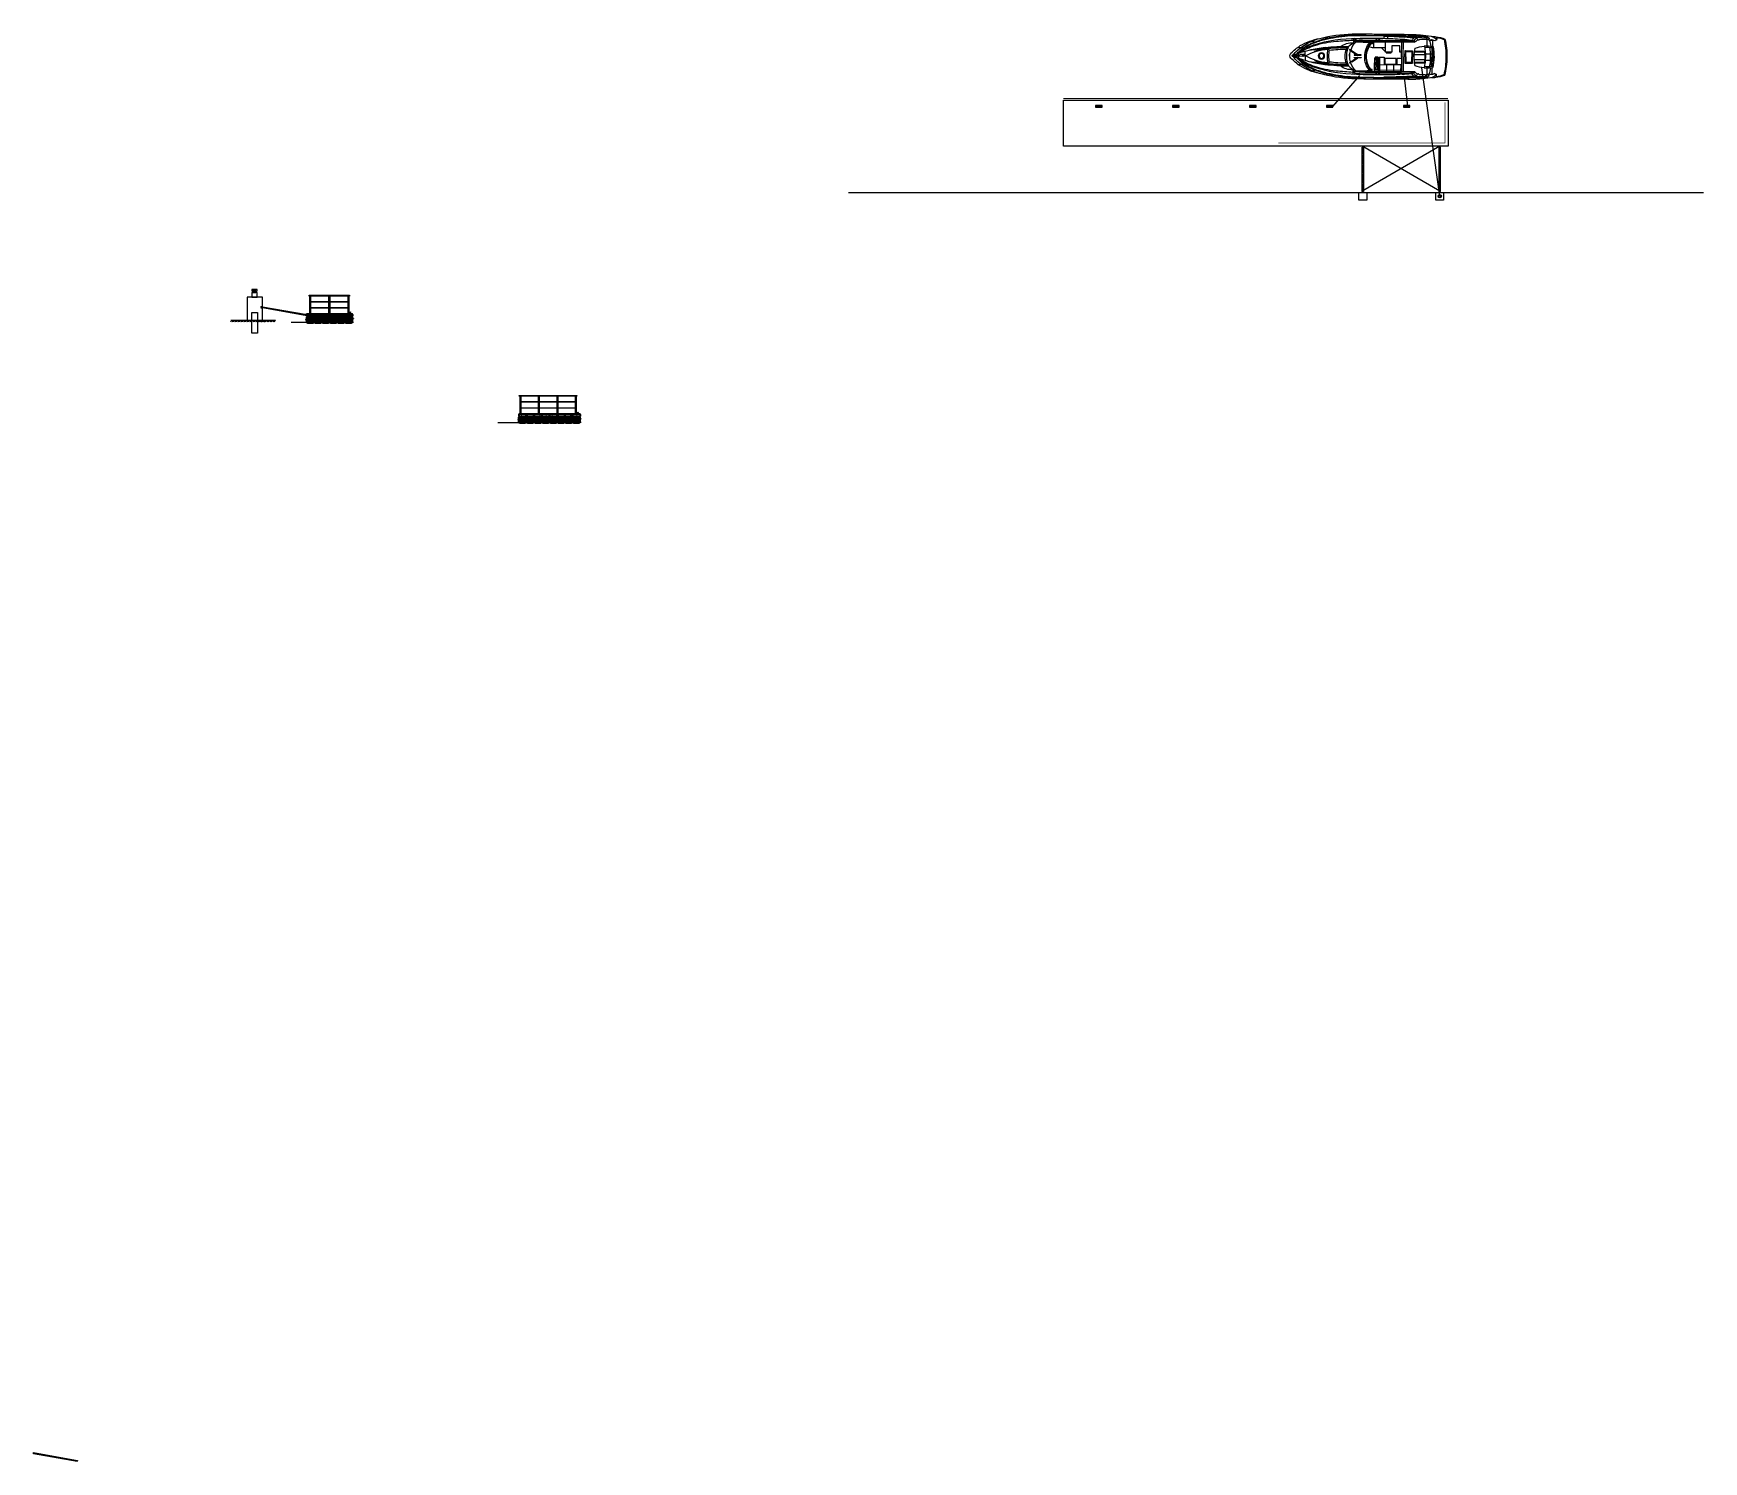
# Model space of a CAD drawing. Extents: x -231680 to 311509, y 18389 to 315840.
# Drawn here: x -231680 to -123161, y 59500 to 152261 of the extents above; entities that cross this region are included whole.
import ezdxf

# ---------------------------------------------------------------- set-up
doc = ezdxf.new("R2010")
doc.units = 0
doc.header["$LTSCALE"] = 1000
doc.linetypes.add('DASH', pattern=[0.35, 0.25, -0.1])
doc.linetypes.add('DOTE', pattern=[2.42, 2, -0.2, 0.02, -0.2])
doc.layers.add('00标注文字', color=2, linetype='Continuous', lineweight=15)
doc.layers.add('伯利恒浮筒', color=5, linetype='Continuous', lineweight=5)
for name, color, linetype in [('DIM_SYMB', 3, 'Continuous'), ('DOTE', 1, 'Continuous'), ('furniture', 6, 'Continuous'), ('PUB_DIM', 3, 'Continuous'), ('W-bridge approach引桥', 4, 'Continuous'), ('W-FLOAT_BOWL浮筒', 253, 'Continuous'), ('W-PLASTIC_RAILINGS塑木栏杆', 6, 'Continuous'), ('W-STEEL_FRAME钢架', 3, 'Continuous'), ('W-WOOD_FLOOR木地板', 30, 'Continuous'), ('W-WOOD_STUD木龙骨', 25, 'Continuous'), ('变形缝', 4, 'Continuous'), ('塑木板', 32, 'Continuous'), ('尺寸', 6, 'Continuous'), ('短销钉', 253, 'Continuous'), ('螺栓', 146, 'Continuous'), ('龙骨', 10, 'Continuous')]:
    doc.layers.add(name, color=color, linetype=linetype)

# ---------------------------------------------------------------- blocks, each defined once
blk = doc.blocks.new('*U41')
at = {"color": 5}
for p, q in [((-2, -53), (-2, -1)), ((-2, -1), (2, -1)), ((2, -13), (-2, -14)), ((2, -13), (-2, -14)), ((2, -15), (-2, -16)), ((2, -15), (-2, -16)), ((2, -17), (-2, -18)), ((2, -17), (-2, -18)), ((2, -19), (-2, -20)), ((2, -19), (-2, -20)), ((2, -19), (-2, -20)), ((2, -19), (-2, -20)), ((2, -21), (-2, -22)), ((2, -21), (-2, -22)), ((2, -21), (-2, -22)), ((2, -21), (-2, -22)), ((2, -23), (-2, -24)), ((2, -23), (-2, -24)), ((2, -25), (-2, -26)), ((2, -25), (-2, -26)), ((2, -27), (-2, -28)), ((2, -27), (-2, -28)), ((2, -29), (-2, -30)), ((2, -29), (-2, -30)), ((2, -29), (-2, -30)), ((2, -29), (-2, -30)), ((2, -31), (-2, -32)), ((2, -31), (-2, -32)), ((2, -31), (-2, -32)), ((2, -31), (-2, -32)), ((2, -33), (-2, -34)), ((2, -33), (-2, -34)), ((2, -35), (-2, -36)), ((2, -35), (-2, -36)), ((2, -37), (-2, -38)), ((2, -37), (-2, -38)), ((2, -39), (-2, -40)), ((2, -39), (-2, -40)), ((2, -39), (-2, -40)), ((2, -39), (-2, -40)), ((2, -41), (-2, -42)), ((2, -41), (-2, -42)), ((2, -41), (-2, -42)), ((2, -41), (-2, -42)), ((2, -43), (-2, -44)), ((2, -43), (-2, -44)), ((2, -46), (-2, -47)), ((2, -46), (-2, -47)), ((2, -48), (-2, -49)), ((2, -48), (-2, -49)), ((2, -48), (-2, -49)), ((2, -48), (-2, -49)), ((2, -50), (-2, -51)), ((2, -50), (-2, -51)), ((2, -50), (-2, -51)), ((2, -50), (-2, -51)), ((2, -52), (-2, -53)), ((2, -52), (-2, -53)), ((2, -52), (-2, -53)), ((0, -60), (-2, -53)), ((2, -54), (-2, -55)), ((2, -57), (-1, -57)), ((1, -59), (-1, -59)), ((2, -53), (0, -60)), ((2, -1), (2, -53))]:
    blk.add_line(p, q, dxfattribs=at)
blk.add_lwpolyline([(-3, 0), (-2, -1), (2, -1), (3, 0)], close=True, dxfattribs=at)
blk = doc.blocks.new('A$C0837b8cf')
at = {"layer": 'W-STEEL_FRAME钢架'}
blk.add_lwpolyline([(-17, 0), (-17, 140), (58, 140), (58, 137, -0.4142136), (54, 133), (-3, 130, 0.324101), (-8, 122), (-8, 18, 0.2902278), (-2, 10), (54, 7, -0.4142136), (58, 3), (58, 0)], format="xyb", close=True, dxfattribs=at)
blk = doc.blocks.new('*U74')
at = {"layer": '龙骨'}
for points in [[(-25, -30), (25, -30), (25, 30), (-25, 30)], [(-20, -25), (20, -25), (20, 25), (-20, 25)]]:
    blk.add_lwpolyline(points, close=True, dxfattribs=at)
blk = doc.blocks.new('*U75')
at = {"layer": '变形缝', "color": 0, "linetype": 'ByBlock', "lineweight": -2, "transparency": 16777216}
for p in [(0, 0), (400, 0), (800, 0), (1200, 0), (1600, 0), (2000, 0), (2400, 0)]:
    blk.add_blockref('*U74', p, dxfattribs=at)
blk = doc.blocks.new('blhft')
at = {"true_color": 0x105689, "transparency": 33554470}
h = blk.add_hatch(color=146, dxfattribs=at)
h.dxf.hatch_style = 1
edge = h.paths.add_edge_path()
edge.add_line((-180, 0), (180, 0))
edge.add_arc((180, 70), 70, 270, 360)
edge.add_line((250, 70), (250, 270))
edge.add_line((250, 270), (298, 270))
edge.add_arc((298, 274), 4, 270, 360)
edge.add_line((302, 274), (302, 284))
edge.add_arc((298, 284), 4, 0, 90)
edge.add_line((298, 288), (250, 288))
edge.add_line((250, 288), (250, 375))
edge.add_arc((230, 375), 20, 0, 90)
edge.add_line((230, 395), (208, 395))
edge.add_line((208, 395), (208, 397))
edge.add_line((208, 397), (0, 407))
edge.add_line((0, 407), (-208, 397))
edge.add_line((-208, 397), (-208, 395))
edge.add_line((-208, 395), (-230, 395))
edge.add_arc((-230, 375), 20, 90, 180)
edge.add_line((-250, 375), (-250, 234))
edge.add_line((-250, 234), (-298, 234))
edge.add_arc((-298, 230), 4, 90, 180)
edge.add_line((-302, 230), (-302, 220))
edge.add_arc((-298, 220), 4, 180, 270)
edge.add_line((-298, 216), (-250, 216))
edge.add_line((-250, 216), (-250, 70))
edge.add_line((-250, 70), (-249, 60))
edge.add_line((-249, 60), (-246, 47))
edge.add_line((-246, 47), (-242, 37))
edge.add_line((-242, 37), (-235, 26))
edge.add_line((-235, 26), (-227, 18))
edge.add_line((-227, 18), (-220, 13))
edge.add_line((-220, 13), (-212, 8))
edge.add_line((-212, 8), (-204, 4))
edge.add_line((-204, 4), (-197, 2))
edge.add_line((-197, 2), (-188, 0))
edge.add_line((-188, 0), (-180, 0))
blk.add_lwpolyline([(-180, 0), (180, 0, 0.4142136), (250, 70), (250, 270), (298, 270, 0.4142136), (302, 274), (302, 284, 0.4142136), (298, 288), (250, 288), (250, 375, 0.4142136), (230, 395), (208, 395), (208, 397), (0, 407), (-208, 397), (-208, 395), (-230, 395, 0.4142136), (-250, 375), (-250, 234), (-298, 234, 0.4142136), (-302, 230), (-302, 220, 0.4142136), (-298, 216), (-250, 216), (-250, 70), (-249, 60), (-246, 47), (-242, 37), (-235, 26), (-227, 18), (-220, 13), (-212, 8), (-204, 4), (-197, 2), (-188, 0)], format="xyb", close=True)
at = {"layer": 'W-FLOAT_BOWL浮筒', "ltscale": 0.5}
for p, q in [((-302, 230), (-302, 220)), ((302, 284), (302, 274))]:
    blk.add_line(p, q, dxfattribs=at)
at = {"layer": 'W-FLOAT_BOWL浮筒'}
for p, q in [((-302, 226), (-174, 226)), ((-298, 234), (-184, 234)), ((-298, 216), (-184, 216)), ((-250, 234), (-250, 375)), ((-250, 70), (-250, 216)), ((-230, 395), (230, 395)), ((-208, 397), (208, 397)), ((-208, 397), (-208, 395)), ((-180, 0), (180, 0)), ((-174, 244), (-174, 375)), ((174, 280), (-174, 226)), ((-174, 206), (-174, 70)), ((174, 298), (174, 375)), ((174, 280), (302, 280)), ((174, 260), (174, 70)), ((184, 288), (298, 288)), ((184, 270), (298, 270)), ((208, 397), (208, 395)), ((250, 375), (250, 288)), ((250, 270), (250, 70))]:
    blk.add_line(p, q, dxfattribs=at)
at = {"layer": 'W-FLOAT_BOWL浮筒', "ltscale": 0.5}
for centre, start, end in [((-298, 230), 90, 180), ((298, 284), 0, 90)]:
    blk.add_arc(centre, 4, start, end, dxfattribs=at)
at = {"layer": 'W-FLOAT_BOWL浮筒'}
for centre, radius, start, end in [((-298, 220), 4, 180, 270), ((-230, 375), 20, 90, 180), ((-180, 70), 70, 180, 270), ((0, -1768), 2175, 84.50426, 95.49574), ((-184, 244), 10, 270, 0), ((-184, 206), 10, 0, 90), ((-154, 375), 20, 90, 180), ((-104, 70), 70, 180, 270), ((104, 70), 70, 270, 0), ((154, 375), 20, 0, 90), ((184, 298), 10, 180, 270), ((184, 260), 10, 90, 180), ((180, 70), 70, 270, 0), ((230, 375), 20, 0, 90), ((298, 274), 4, 270, 0)]:
    blk.add_arc(centre, radius, start, end, dxfattribs=at)
at = {"layer": 'W-FLOAT_BOWL浮筒', "extrusion": (0, 0, -1)}
blk.add_ellipse((-212, 375), major_axis=(-30.4, 0), ratio=0.9218093, start_param=3.1415927, end_param=6.2831853, dxfattribs=at)
at = {"layer": 'W-FLOAT_BOWL浮筒'}
blk.add_ellipse((-212, 320), major_axis=(-16, 0), ratio=0.75, dxfattribs=at)
blk.add_ellipse((212, 375), major_axis=(30.4, 0.1), ratio=0.9218093, start_param=3.1415927, end_param=6.2831853, dxfattribs=at)
at = {"layer": 'W-FLOAT_BOWL浮筒', "extrusion": (0, 0, -1)}
blk.add_ellipse((212, 320), major_axis=(16, 0), ratio=0.75, dxfattribs=at)
blk = doc.blocks.new('dxd')
at = {"layer": '短销钉', "lineweight": 13}
for p, q in [((-86, 227), (-56, 200)), ((-79, 244), (79, 244)), ((-78, 244), (-78, 246)), ((-78, 246), (78, 246)), ((-52, 180), (-52, 193)), ((-49, 153), (-28, 136)), ((-43, 197), (42, 197)), ((-29, 39), (-29, 45)), ((-26, 48), (-24, 48)), ((-24, 30), (-24, 128)), ((-24, 30), (24, 30)), ((-24, 30), (-18, 2)), ((-19, 133), (19, 133)), ((-16, 0), (16, 0)), ((-6, 39), (-6, 44)), ((6, 39), (6, 44)), ((24, 30), (18, 2)), ((24, 30), (24, 128)), ((26, 48), (24, 48)), ((49, 153), (28, 136)), ((29, 39), (29, 45)), ((52, 180), (52, 193)), ((86, 227), (56, 200)), ((78, 244), (78, 246))]:
    blk.add_line(p, q, dxfattribs=at)
at = {"layer": '短销钉', "lineweight": 13, "ltscale": 0.1}
for p, q in [((-18, 2), (-18, 0)), ((-18, 0), (-16, 0)), ((16, 0), (18, 0)), ((18, 2), (18, 0))]:
    blk.add_line(p, q, dxfattribs=at)
at = {"layer": '短销钉', "lineweight": 13}
for centre, radius, start, end in [((-79, 234), 10, 90, 228.00092), ((0, -1254), 1503, 87.04345, 92.95655), ((-44, 170), 13.5, 126.56574, 231), ((-62, 193), 10, 0, 48.00092), ((-35, 154), 31.4, 56.41658, 122.85309), ((-43, 161), 10, 184.14788, 231), ((-34, 186), 31.4, 236.13806, 303.55692), ((-26, 45), 3, 90, 180), ((-34, 128), 10, 0, 51), ((-16, 2), 2.5, 191.30993, 270), ((-25, 170), 13.5, 308.36964, 51.90106), ((-3, 44), 3, 115.37693, 180), ((0, 38), 10, 64.62307, 115.37693), ((3, 44), 3, 0, 64.62307), ((25, 170), 13.5, 128.09894, 231.63036), ((16, 2), 2.5, 270, 348.69007), ((35, 155), 31.3, 57.12872, 123.60194), ((34, 186), 31.4, 236.43853, 303.86649), ((34, 128), 10, 129, 180), ((26, 45), 3, 0, 90), ((42, 161), 10, 309, 355.85212), ((62, 193), 10, 131.99908, 180), ((44, 170), 13.5, 309, 53.43426), ((79, 234), 10, 311.99908, 90)]:
    blk.add_arc(centre, radius, start, end, dxfattribs=at)
for centre, major_axis, start_param, end_param in [((-23, 39), (0, -9), 4.712389, 6.1157372), ((0, 39), (0, 9), 1.5707963, 4.712389)]:
    blk.add_ellipse(centre, major_axis=major_axis, ratio=0.6666667, start_param=start_param, end_param=end_param, dxfattribs=at)
at = {"layer": '短销钉', "lineweight": 13, "extrusion": (0, 0, -1)}
blk.add_ellipse((23, 39), major_axis=(0, -9), ratio=0.6666667, start_param=4.712389, end_param=6.1157372, dxfattribs=at)
blk = doc.blocks.new('短销固定件正视面')
at = {"layer": '塑木板', "color": 156}
blk.add_lwpolyline([(2149439, 351499), (2149442, 351499), (2149489, 351499), (2149489, 351452), (2149489, 351449), (2149439, 351449)], close=True, dxfattribs=at)
at = {"layer": '塑木板', "color": 5}
blk.add_lwpolyline([(2149489, 351449), (2149489, 351499), (2149439, 351499)], dxfattribs=at)
at = {"layer": '螺栓', "color": 156}
for points in [[(2149454, 351197), (2149475, 351197), (2149475, 351187), (2149454, 351187)], [(2149455, 351199), (2149473, 351199), (2149473, 351197), (2149455, 351197)], [(2149459, 351197), (2149470, 351197), (2149470, 351187), (2149459, 351187)]]:
    blk.add_lwpolyline(points, close=True, dxfattribs=at)
blk.add_lwpolyline([(2149458, 351449), (2149458, 351182), (2149470, 351182), (2149470, 351449)], dxfattribs=at)
blk = doc.blocks.new('A$C47c33f2f')
at = {"color": 4}
for p, q in [((0, 0), (46, 0)), ((44, 2), (2, 2)), ((2, 2), (2, 2)), ((4, 18), (4, 4)), ((4, 18), (42, 18)), ((4, 4), (42, 4)), ((12, 26), (12, 88)), ((12, 26), (32, 26)), ((34, 26), (34, 88)), ((42, 16), (42, 4))]:
    blk.add_line(p, q, dxfattribs=at)
blk.add_circle((23, 104), 15, dxfattribs=at)
for centre, radius, start, end in [((2, 0), 2.5, 90, 180), ((2, 4), 2, 270, 0), ((12, 18), 8, 90, 180), ((-5, 88), 17.3, 1.48254, 29.93066), ((32, 16), 10, 0, 90), ((51, 88), 17.3, 150.06934, 178.51746), ((44, 4), 2, 180, 270), ((44, 0), 2.5, 0, 90)]:
    blk.add_arc(centre, radius, start, end, dxfattribs=at)
at = {"layer": '尺寸'}
for p, q in [((0, 0), (0, 0)), ((0, 0), (0, 0)), ((44, 2), (44, 2)), ((46, 0), (46, 0))]:
    blk.add_line(p, q, dxfattribs=at)
blk = doc.blocks.new('M24_90')
at = {"layer": 'PUB_DIM'}
for p, q in [((-11, 11), (-14, 10)), ((-11, 11), (-7, 10)), ((-11, 11), (11, 11)), ((-7, 10), (0, 11)), ((-7, 10), (-7, 0)), ((0, 11), (7, 10)), ((11, 11), (7, 10)), ((7, 10), (7, 0)), ((11, 11), (14, 10)), ((-11, -74), (-14, -73)), ((-11, -74), (-7, -73)), ((-11, -74), (11, -74)), ((-7, -73), (-7, -58)), ((-7, -73), (0, -74)), ((0, -74), (7, -73)), ((7, -73), (7, -58)), ((11, -74), (7, -73)), ((11, -74), (14, -73))]:
    blk.add_line(p, q, dxfattribs=at)
for points in [[(-14, 10), (14, 10), (14, 0), (-14, 0)], [(-8, 0), (8, 0), (8, -77), (-8, -77)], [(-15, -52), (15, -52), (15, -55), (-15, -55)], [(-14, -73), (14, -73), (14, -58), (-14, -58)]]:
    blk.add_lwpolyline(points, close=True, dxfattribs=at)
blk = doc.blocks.new('M16膨胀螺栓')
at = {"layer": 'PUB_DIM'}
for p, q in [((-12, 12), (-16, 10)), ((-12, 12), (-8, 10)), ((-12, 12), (12, 12)), ((-8, 10), (0, 12)), ((0, 12), (8, 10)), ((12, 12), (8, 10)), ((12, 12), (16, 10)), ((-8, -84), (-12, -103)), ((-12, -103), (-12, -112)), ((-12, -112), (12, -112)), ((-10, -112), (-10, -112)), ((0, -128), (-10, -123)), ((-5, -117), (5, -117)), ((-2, -107), (-4, -112)), ((-1, -84), (-2, -107)), ((0, -128), (10, -123)), ((1, -84), (2, -107)), ((2, -107), (4, -112)), ((8, -84), (12, -103)), ((10, -112), (10, -112)), ((12, -103), (12, -112))]:
    blk.add_line(p, q, dxfattribs=at)
for points in [[(-16, 10), (16, 10), (16, 0), (-16, 0)], [(-8, 22), (8, 22), (8, -73), (-8, -73)], [(-10, -18), (10, -18), (10, -123), (-10, -123)], [(-8, -79), (8, -79), (8, -84), (-8, -84)]]:
    blk.add_lwpolyline(points, close=True, dxfattribs=at)
for centre, start, end in [((-5, -112), 180, 270), ((5, -112), 270, 0)]:
    blk.add_arc(centre, 5, start, end, dxfattribs=at)
blk = doc.blocks.new('hjashdasda')
at = {"layer": 'DOTE', "linetype": 'DOTE', "ltscale": 0.005}
for p, q in [((37896, 49659), (37896, 49655)), ((37909, 49660), (37909, 49655))]:
    blk.add_line(p, q, dxfattribs=at)
at = {"layer": 'DOTE', "linetype": 'DOTE', "ltscale": 0.02}
for p, q in [((37907, 49665), (37897, 49665)), ((37903, 49683), (37903, 49656))]:
    blk.add_line(p, q, dxfattribs=at)
at = {"layer": 'PUB_DIM'}
for p, q in [((37896, 49657), (37896, 49656)), ((37897, 49657), (37897, 49656)), ((37900, 49657), (37900, 49669)), ((37905, 49669), (37900, 49669)), ((37902, 49657), (37902, 49669)), ((37903, 49657), (37903, 49669)), ((37905, 49657), (37905, 49669)), ((37908, 49657), (37908, 49656)), ((37909, 49657), (37909, 49656))]:
    blk.add_line(p, q, dxfattribs=at)
for points in [[(37911, 49656), (37894, 49656), (37894, 49657), (37911, 49657)], [(37902, 49661), (37902, 49682), (37903, 49682), (37903, 49661)]]:
    blk.add_lwpolyline(points, close=True, dxfattribs=at)
at = {"layer": 'PUB_DIM', "yscale": 0.08773124708293675, "zscale": 0.08773124708293675}
for name, p, xscale, rotation in [('M16膨胀螺栓', (37896, 49657), -0.08773124708293675, 359.9999999999325), ('M24_90', (37905, 49665), 0.08773124708293675, 270)]:
    blk.add_blockref(name, p, dxfattribs=dict(at, xscale=xscale, rotation=rotation))
at = {"layer": 'PUB_DIM', "xscale": 0.08773124708293675, "yscale": 0.08773124708293675, "zscale": 0.08773124708293675}
blk.add_blockref('M16膨胀螺栓', (37909, 49657), dxfattribs=at)
blk = doc.blocks.new('ahjshdasda')
at = {"layer": 'PUB_DIM'}
for p, q in [((39726, 54601), (39726, 54591)), ((39727, 54601), (39727, 54591)), ((39729, 54601), (39729, 54591)), ((39731, 54601), (39731, 54591))]:
    blk.add_line(p, q, dxfattribs=at)
for points in [[(39720, 54602), (39737, 54602), (39737, 54600), (39720, 54600)], [(39729, 54599), (39729, 54580), (39728, 54580), (39728, 54599)]]:
    blk.add_lwpolyline(points, close=True, dxfattribs=at)
at = {"layer": 'PUB_DIM', "xscale": 0.08773124708293675, "yscale": 0.08773124708293675, "zscale": 0.08773124708293675, "rotation": 90.01075038123389}
blk.add_blockref('M24_90', (39726, 54594), dxfattribs=at)
blk = doc.blocks.new('*U76')
blk.add_lwpolyline([(33, 61), (-33, -61)])
blk = doc.blocks.new('*U77')
at = {"color": 0, "linetype": 'ByBlock', "lineweight": -2, "transparency": 16777216}
for p in [(0, 0), (98, 0), (195, 0), (293, 0), (390, 0), (488, 0), (585, 0), (683, 0), (780, 0), (878, 0), (975, 0), (1073, 0), (1170, 0), (1268, 0), (1365, 0), (1463, 0), (1560, 0), (1658, 0), (1755, 0), (1853, 0), (1950, 0), (2048, 0), (2145, 0), (2243, 0), (2341, 0), (2438, 0), (2536, 0), (2633, 0), (2731, 0), (2828, 0)]:
    blk.add_blockref('*U76', p, dxfattribs=at)
blk = doc.blocks.new('*U78')
at = {"layer": '龙骨'}
for points in [[(-25, -30), (25, -30), (25, 30), (-25, 30)], [(-20, -25), (20, -25), (20, 25), (-20, 25)]]:
    blk.add_lwpolyline(points, close=True, dxfattribs=at)
blk = doc.blocks.new('*U79')
at = {"layer": '变形缝', "color": 0, "linetype": 'ByBlock', "lineweight": -2, "transparency": 16777216}
for p in [(0, 0), (400, 0), (800, 0), (1200, 0), (1600, 0), (2000, 0), (2400, 0), (2800, 0), (3200, 0), (3600, 0)]:
    blk.add_blockref('*U78', p, dxfattribs=at)
blk = doc.blocks.new('游艇码头系船柱')
at = {"layer": 'DIM_SYMB'}
for p, q in [((0.04, 0.1), (0.05, 0.1)), ((0.04, 0.05), (0.05, 0.05)), ((0.05, 0.1), (0.05, 0.05)), ((0.05, 0.09), (0.1, 0.09)), ((0.05, 0.05), (0.1, 0.05)), ((0.15, 0.11), (0.19, 0.11)), ((0.15, 0.04), (0.19, 0.04)), ((0.43, 0.09), (0.18, 0.09)), ((0.43, 0.05), (0.18, 0.05)), ((0.46, 0.11), (0.42, 0.11)), ((0.46, 0.04), (0.42, 0.04)), ((0.57, 0.09), (0.51, 0.09)), ((0.57, 0.05), (0.51, 0.05)), ((0.57, 0.1), (0.57, 0.1)), ((0.57, 0.1), (0.57, 0.05)), ((0.57, 0.05), (0.57, 0.05))]:
    blk.add_line(p, q, dxfattribs=at)
blk.add_lwpolyline([(0, 0.15), (0.61, 0.15), (0.61, 0), (0, 0)], close=True, dxfattribs=at)
for centre, radius in [((0.13, 0.07), 0.04), ((0.13, 0.07), 0.035), ((0.48, 0.07), 0.04), ((0.48, 0.07), 0.035)]:
    blk.add_circle(centre, radius, dxfattribs=at)
for centre, radius, start, end in [((0.05, 0.07), 0.0256, 102.6804, 257.3196), ((0.15, 0.07), 0.035, 325.1501, 34.8499), ((0.19, 0.07), 0.035, 34.8499, 90), ((0.19, 0.07), 0.035, 270, 325.1501), ((0.42, 0.07), 0.035, 90, 145.1501), ((0.42, 0.07), 0.035, 214.8499, 270), ((0.46, 0.07), 0.035, 145.1501, 214.8499), ((0.56, 0.07), 0.0256, 282.6804, 77.3196)]:
    blk.add_arc(centre, radius, start, end, dxfattribs=at)
blk = doc.blocks.new('*U82')
at = {"layer": '00标注文字', "xscale": -693.1336901761795, "yscale": 693.1336901761795, "zscale": 693.1336901761795}
blk.add_blockref('游艇码头系船柱', (211, -52), dxfattribs=at)
blk = doc.blocks.new('*U83')
at = {"color": 0, "linetype": 'ByBlock', "lineweight": -2, "transparency": 16777216}
for p in [(0, 0), (5000, 0), (10000, 0), (15000, 0), (20000, 0)]:
    blk.add_blockref('*U82', p, dxfattribs=at)
blk = doc.blocks.new('A$Cf6bfa866')
for points in [[(1.93, 14.27), (1.93, 14.01)], [(2.05, 14.37), (2.05, 13.82)], [(2.07, 14.29), (2.05, 14.29)], [(2.07, 14.29), (2.1, 14.29)], [(2.1, 14.37), (2.1, 13.44)], [(2.22, 14.27), (2.22, 14.01)], [(0.68, 12.71), (0.76, 12.31)], [(1.27, 13.88), (1.32, 13.37)], [(2.07, 13.22), (1.64, 13.22)], [(2.05, 13.82), (1.85, 13.82)], [(2.07, 13.22), (2.51, 13.22)], [(2.1, 13.82), (2.3, 13.82)], [(2.88, 13.88), (2.83, 13.37)], [(3.47, 12.71), (3.39, 12.31)], [(0.32, 11.37), (0.39, 11.14)], [(1.52, 10.95), (1.39, 11.07)], [(1.69, 12.3), (1.61, 12.3)], [(2.46, 12.3), (2.54, 12.3)], [(2.63, 10.95), (2.76, 11.07)], [(3.83, 11.37), (3.76, 11.14)], [(1.42, 9.38), (1.27, 9.19)], [(2.73, 9.38), (2.88, 9.19)], [(0.4, 8.73), (0.79, 8.73)], [(0.55, 8.53), (0.55, 3.44)], [(0.67, 3.07), (0.67, 8.5)], [(0.71, 8.47), (0.71, 2.99)], [(0.73, 8.46), (0.78, 7.19)], [(1.58, 8.85), (1.46, 9), (1.48, 9.03), (1.44, 9.07), (1.51, 9.05), (1.93, 8.41)], [(1.6, 8.87), (1.57, 8.84), (1.91, 8.32)], [(1.6, 8.87), (1.93, 8.35)], [(2.07, 9.09), (1.89, 9.09), (1.89, 9.04)], [(1.93, 8.35), (1.93, 8.63), (1.97, 8.63)], [(1.97, 8.3), (1.97, 8), (1.93, 8), (1.93, 8.28)], [(1.97, 8.63), (1.97, 8.33)], [(2.07, 9.09), (2.26, 9.09), (2.26, 9.04)], [(2.18, 8.63), (2.18, 8.33)], [(2.22, 8.35), (2.22, 8.63), (2.18, 8.63)], [(2.18, 8.3), (2.18, 8), (2.22, 8), (2.22, 8.28)], [(2.56, 8.85), (2.69, 9), (2.67, 9.03), (2.71, 9.07), (2.64, 9.05), (2.22, 8.41)], [(2.55, 8.87), (2.22, 8.35)], [(2.55, 8.87), (2.58, 8.84), (2.24, 8.32)], [(3.75, 8.73), (3.36, 8.73)], [(3.42, 8.46), (3.37, 7.19)], [(3.44, 8.47), (3.44, 2.99)], [(3.48, 3.07), (3.48, 8.5)], [(3.6, 8.53), (3.6, 3.44)], [(0.01, 7.67), (0.11, 7.56)], [(0.07, 6.79), (0.13, 6.79), (0.13, 5.87)], [(0.71, 7.08), (0.62, 7.08)], [(0.71, 6.95), (0.88, 6.95), (0.88, 7.08)], [(1.26, 5.73), (1.26, 6.83), (0.71, 6.83)], [(0.77, 7.16), (0.73, 7.16), (0.73, 7.43), (0.77, 7.43)], [(3.44, 6.36), (2.12, 6.36), (2.12, 6.27), (3.44, 6.27)], [(2.14, 6.27), (2.14, 5.85), (2.85, 5.85)], [(2.19, 6.7), (2.65, 6.7)], [(2.19, 6.57), (2.65, 6.57)], [(2.19, 6.43), (2.65, 6.43)], [(2.19, 6.43), (2.19, 6.36)], [(2.22, 6.7), (2.22, 6.75), (2.5, 6.75), (2.5, 6.7)], [(2.51, 6.7), (2.51, 6.75), (2.65, 6.75)], [(2.69, 6.67), (2.65, 6.67)], [(2.69, 6.46), (2.65, 6.46)], [(2.77, 6.67), (2.81, 6.67)], [(2.77, 6.46), (2.81, 6.46)], [(2.95, 6.7), (2.95, 6.75), (2.81, 6.75)], [(3.27, 6.7), (2.81, 6.7)], [(3.27, 6.57), (2.81, 6.57)], [(3.27, 6.43), (2.81, 6.43)], [(2.85, 4.3), (2.85, 6.36)], [(3.25, 6.7), (3.25, 6.75), (2.97, 6.75), (2.97, 6.7)], [(3.25, 6.75), (3.25, 6.77), (3.44, 6.77)], [(3.44, 6.95), (3.27, 6.95), (3.27, 7.08)], [(3.27, 6.43), (3.27, 6.36)], [(3.34, 4.3), (3.34, 6.27)], [(3.38, 7.16), (3.42, 7.16), (3.42, 7.43), (3.38, 7.43)], [(3.44, 7.08), (3.53, 7.08)], [(4.08, 6.79), (4.02, 6.79), (4.02, 5.87)], [(4.14, 7.67), (4.04, 7.56)], [(0.37, 5.87), (0.1, 5.87)], [(0.37, 5.52), (0.16, 5.51)], [(1.65, 4.22), (1.65, 4.4), (1.07, 4.4), (1.07, 5.14), (1.65, 5.14), (1.65, 5.73), (0.71, 5.73)], [(1.52, 5.73), (1.56, 5.8), (1.3, 6.06), (1.26, 6.06)], [(1.65, 5.67), (1.73, 5.67), (1.73, 5.21), (1.65, 5.21)], [(2.85, 5.63), (3.44, 5.63)], [(2.85, 4.96), (3.44, 4.96)], [(0.29, 3.27), (0.11, 3.27)], [(0.55, 3.44), (0.49, 3.44)], [(0.51, 3.31), (0.51, 3.27), (0.58, 3.27)], [(0.61, 4.55), (0.71, 4.51)], [(2.07, 4.22), (0.71, 4.22)], [(2.07, 4.07), (0.71, 4.07)], [(2.07, 3.91), (1.5, 3.91), (1.5, 3.2), (2.07, 3.2)], [(1.5, 3.91), (1.59, 3.82)], [(1.59, 3.28), (1.5, 3.2)], [(2.07, 3.82), (1.59, 3.82), (1.59, 3.28), (2.07, 3.28)], [(2.07, 4.22), (3.44, 4.22)], [(2.07, 4.07), (3.44, 4.07)], [(2.07, 3.91), (2.65, 3.91), (2.65, 3.2), (2.07, 3.2)], [(2.07, 3.82), (2.56, 3.82), (2.56, 3.28), (2.07, 3.28)], [(2.23, 4.22), (2.23, 4.66), (2.8, 4.66), (2.8, 4.22)], [(2.65, 3.91), (2.56, 3.82)], [(2.56, 3.28), (2.65, 3.2)], [(2.83, 4.22), (2.83, 4.3), (3.44, 4.3)], [(3.54, 4.55), (3.44, 4.51)], [(3.64, 3.31), (3.64, 3.27), (3.57, 3.27)], [(3.6, 3.44), (3.66, 3.44)], [(3.85, 3.27), (4.04, 3.27)], [(0.07, 2.43), (0.07, 2.85), (0.01, 2.88)], [(0.24, 2.82), (0.32, 2.87)], [(0.24, 2.82), (0.3, 1.89)], [(0.34, 1.84), (0.42, 1.92)], [(0.41, 2.55), (0.5, 2.64), (0.5, 2.69)], [(1.04, 1.86), (0.42, 1.86)], [(0.46, 1.61), (0.5, 1.61), (0.5, 1.35)], [(0.71, 3.07), (0.67, 3.07), (0.65, 3.04), (0.65, 2.99), (0.71, 2.99)], [(1.53, 3.01), (1.53, 2.05)], [(1.6, 3.01), (1.6, 2.1)], [(1.78, 2.02), (1.78, 1.32)], [(1.84, 3.04), (1.84, 2.07)], [(2.31, 3.04), (2.31, 2.07)], [(2.37, 2.02), (2.37, 1.32)], [(2.55, 3.01), (2.55, 2.1)], [(2.62, 3.01), (2.62, 2.05)], [(3.11, 1.86), (3.72, 1.86)], [(3.44, 3.07), (3.48, 3.07), (3.5, 3.04), (3.5, 2.99), (3.44, 2.99)], [(3.74, 2.55), (3.65, 2.64), (3.65, 2.69)], [(3.69, 1.61), (3.65, 1.61), (3.65, 1.35)], [(3.81, 1.84), (3.73, 1.92)], [(3.91, 2.82), (3.83, 2.87)], [(3.91, 2.82), (3.85, 1.89)], [(4.08, 2.43), (4.08, 2.85), (4.14, 2.88)], [(0.38, 0.98), (0.49, 1.09)], [(0.56, 1.15), (0.49, 1.09)], [(0.49, 0.98), (0.49, 1.09)], [(0.5, 1.35), (1.09, 1.35)], [(0.5, 1.35), (0.5, 1.26)], [(1.17, 1.43), (2.07, 1.4)], [(2.97, 1.43), (2.07, 1.4)], [(3.65, 1.35), (3.06, 1.35)], [(3.66, 1.09), (3.59, 1.15)], [(3.65, 1.35), (3.65, 1.26)], [(3.76, 0.98), (3.66, 1.09)], [(3.66, 0.98), (3.66, 1.09)]]:
    blk.add_lwpolyline(points)
for points in [[(0.77, 7.16), (0.73, 7.11, 0.768854), (0.75, 7.06, -7.484608)], [(3.38, 7.16), (3.42, 7.11, -0.768854), (3.39, 7.06, 7.484608)]]:
    blk.add_lwpolyline(points, format="xyb")
for points in [[(2.12, 6.7), (2.19, 6.7), (2.19, 6.43), (2.12, 6.43)], [(2.65, 6.76), (2.81, 6.76), (2.81, 6.36), (2.65, 6.36)], [(2.69, 6.7), (2.77, 6.7), (2.77, 6.43), (2.69, 6.43)], [(3.34, 6.7), (3.27, 6.7), (3.27, 6.43), (3.34, 6.43)], [(2.24, 5.79), (2.78, 5.79), (2.78, 4.72), (2.24, 4.72)]]:
    blk.add_lwpolyline(points, close=True)
for centre, radius in [((2.07, 14.4), 0.0453), ((2.07, 11.69), 0.295), ((2.07, 11.69), 0.229), ((1.94, 8.32), 0.0345), ((2.2, 8.32), 0.0345)]:
    blk.add_circle(centre, radius)
for centre, radius, start, end in [((5.77, 10.51), 5.62, 134.2444, 145.737), ((3.79, 11.6), 3.04, 124.9443, 150.2258), ((2.73, 13.01), 1.49, 117.0283, 144.2932), ((2.46, 13.31), 0.832, 119.8606, 138.5677), ((2.11, 14.27), 0.373, 95.5029, 134.7073), ((2.04, 14.27), 0.373, 45.2927, 84.4971), ((1.42, 13.01), 1.49, 35.7068, 62.9717), ((0.36, 11.6), 3.04, 29.7742, 55.0557), ((1.69, 13.31), 0.832, 41.4323, 60.1394), ((-1.62, 10.51), 5.62, 34.263, 45.7556), ((5.87, 10.26), 5.67, 140.2463, 163.5312), ((6.73, 10.5), 6.44, 150.4644, 167.7986), ((6.9, 9.83), 6.62, 150.2954, 163.1507), ((6.44, 10.08), 6.04, 150.9087, 162.229), ((5.17, 10.92), 4.4, 140.0405, 160.55), ((6.81, 10.33), 6.06, 145.7643, 160.5612), ((3.75, 11.58), 2.96, 130.3511, 150.9404), ((27.59, 8.59), 26.4, 170.7487, 178.7563), ((10.39, 10.47), 9.17, 165.0448, 174.4164), ((6.38, 10.7), 4.96, 150.1873, 175.4538), ((9.14, 11.1), 7.8, 159.4554, 167.126), ((1.86, 13.85), 0.0264, 155.6961, 253.3661), ((1.97, 13.39), 0.066, 101.847, 231.7944), ((2.06, 13.58), 0.142, 132.4276, 286.2224), ((1.76, 13.05), 0.335, 39.2361, 58.4577), ((2.16, 13.55), 0.221, 191.1045, 233.572), ((1.81, 13.87), 0.239, 311.0121, 349.2191), ((2.28, 13.05), 0.335, 121.5423, 140.7639), ((1.96, 13.48), 0.119, 302.8616, 342.0474), ((-2.23, 10.7), 4.96, 4.5462, 29.8127), ((2.06, 13.39), 0.066, 308.2056, 58.2138), ((2.29, 13.85), 0.0264, 286.6339, 24.3039), ((-4.99, 11.1), 7.8, 12.874, 20.5446), ((0.4, 11.58), 2.96, 29.0596, 49.6489), ((-2.66, 10.33), 6.06, 19.4388, 34.2357), ((-1.02, 10.92), 4.4, 19.45, 39.9595), ((-6.24, 10.47), 9.17, 5.5836, 14.9552), ((-23.44, 8.59), 26.4, 1.2437, 9.2513), ((-1.72, 10.26), 5.67, 16.4688, 39.7537), ((-2.29, 10.08), 6.04, 17.771, 29.0913), ((-2.75, 9.83), 6.62, 16.8493, 29.7046), ((-2.58, 10.5), 6.44, 12.2014, 29.5356), ((14.05, 8.37), 14.06, 165.6107, 178.0713), ((15.75, 7.77), 15.65, 166.5966, 174.4913), ((7.91, 9.38), 7.72, 162.099, 170.0595), ((13.06, 8.44), 12.66, 161.8604, 180.1466), ((3.79, 10.66), 3.35, 157.8319, 167.2405), ((9.11, 9.64), 8.45, 161.3398, 175.429), ((23.09, 9.08), 21.94, 174.0239, 179.8268), ((16.9, 9.36), 15.63, 173.8257, 180.6003), ((6.61, 10.66), 5.27, 161.8131, 175.89), ((1.45, 10.99), 0.098, 97.8532, 151.8146), ((13.91, 9.38), 12.49, 172.7671, 180.0178), ((2.51, 2.08), 9.07, 92.7223, 96.7814), ((2.43, 4.18), 6.83, 92.9905, 97.6819), ((1.64, 2.08), 9.07, 83.2186, 87.2777), ((1.72, 4.18), 6.83, 82.3181, 87.0095), ((-2.46, 10.66), 5.27, 4.11, 18.1869), ((-9.76, 9.38), 12.49, 359.9822, 7.2329), ((2.7, 10.99), 0.098, 28.1854, 82.1468), ((-12.75, 9.36), 15.63, 359.3997, 6.1743), ((-18.94, 9.08), 21.94, 0.1732, 5.9761), ((-4.96, 9.64), 8.45, 4.571, 18.6602), ((-8.91, 8.44), 12.66, 359.8534, 18.1396), ((0.35, 10.66), 3.35, 12.7595, 22.1681), ((-3.76, 9.38), 7.72, 9.9405, 17.901), ((-11.6, 7.77), 15.65, 5.5087, 13.4034), ((-9.9, 8.37), 14.06, 1.9287, 14.3893), ((14.55, 8.02), 14.5, 169.3104, 181.5891), ((53.33, 5.98), 52.83, 175.2902, 177.021), ((2.48, 8.89), 1.66, 142.3529, 184.5375), ((2.1, 6.94), 2.4, 90.7, 113.4473), ((2.14, 7.03), 2.45, 91.566, 107.1567), ((2.01, 7.03), 2.45, 72.8433, 88.434), ((2.05, 6.94), 2.4, 66.5527, 89.3), ((1.67, 8.89), 1.66, 355.4625, 37.6471), ((-49.19, 5.98), 52.83, 2.979, 4.7098), ((-10.4, 8.02), 14.5, 358.4109, 10.6896), ((-895.48, 4.29), 895.49, 359.90995, 0.29121), ((22.11, 7.64), 22, 175.7408, 182.2165), ((37.84, 6.76), 37.48, 177.48, 181.1956), ((-0.02, 8.12), 0.672, 33.2672, 51.8524), ((0.94, 8.49), 0.392, 143.3577, 174.1519), ((-24.6, 5.91), 25.24, 354.8689, 5.1311), ((0.11, 8.39), 0.612, 22.5067, 32.9425), ((0.76, 8.56), 0.105, 142.667, 255.7834), ((-0.59, 10.27), 2.07, 307.5243, 327.07), ((2.03, 7.31), 1.74, 108.1191, 138.444), ((2.03, 7.31), 1.74, 88.652, 105.8452), ((2.12, 7.31), 1.74, 74.1548, 91.348), ((2.12, 7.31), 1.74, 41.556, 71.8809), ((4.74, 10.27), 2.07, 212.93, 232.4757), ((3.39, 8.56), 0.105, 284.2166, 37.333), ((4.04, 8.39), 0.612, 147.0575, 157.4933), ((28.75, 5.91), 25.24, 174.8689, 185.1311), ((3.21, 8.49), 0.392, 5.8481, 36.6423), ((4.17, 8.12), 0.672, 128.1476, 146.7328), ((-33.69, 6.76), 37.48, 358.8044, 2.52), ((-17.97, 7.64), 22, 357.7835, 4.2592), ((899.63, 4.29), 895.49, 179.70879, 180.09005), ((-400.02, 0.81), 400.13, 0.436, 0.8555), ((-86.65, 2.66), 86.81, 0.9431, 2.7227), ((1.62, 5.45), 1.61, 131.8696, 141.3994), ((1.78, 5.3), 1.67, 137.7229, 147.9698), ((2.1, 5.42), 2.12, 90.6061, 129.2834), ((0.83, 7.14), 0.107, 222.6587, 295.9456), ((2.03, 5.74), 1.92, 88.7795, 130.9958), ((2.08, 5.55), 1.94, 90.0355, 128.113), ((-0.32, 6.7), 1.59, 4.6532, 20.6287), ((2.12, 5.74), 1.92, 49.0042, 91.2205), ((2.05, 5.42), 2.12, 50.7166, 89.3939), ((2.07, 5.55), 1.94, 51.887, 89.9645), ((3.32, 7.14), 0.107, 244.0544, 317.3413), ((2.53, 5.45), 1.61, 38.6006, 48.1304), ((2.37, 5.3), 1.67, 32.0302, 42.2771), ((90.8, 2.66), 86.81, 177.2773, 179.0569), ((404.17, 0.81), 400.13, 179.1445, 179.564), ((36.33, 6.52), 36.18, 181.0359, 183.9926), ((20.18, 5.86), 19.81, 179.6698, 184.9444), ((-16.03, 5.86), 19.81, 355.0556, 0.3302), ((-32.18, 6.52), 36.18, 356.0074, 358.9641), ((34.07, 4.12), 33.97, 180.4399, 182.9194), ((-456.06, -27.7), 457.32, 3.8264, 3.9864), ((-34.8, 0.73), 35.19, 3.4827, 5.3306), ((-0.63, 5.93), 2.94, 288.5325, 292.6208), ((0, 3.61), 0.769, 294.2847, 320.2914), ((5.37, 4.13), 4.93, 179.7136, 189.5902), ((0.47, 3.27), 0.0695, 297.1671, 356.3651), ((0.69, 3.45), 0.14, 182.6689, 214.6363), ((0.41, 3.3), 0.177, 357.6262, 23.2399), ((0.76, 3.27), 0.181, 175.5268, 218.3013), ((0.68, 3.15), 0.0875, 148.4432, 224.4108), ((0.67, 3.1), 0.0585, 128.3217, 211.2777), ((0.5, 3.04), 0.168, 7.1184, 44.7611), ((0.7, 3.07), 0.0786, 133.0409, 228.8163), ((3.65, 3.04), 0.168, 135.2389, 172.8816), ((3.45, 3.07), 0.0786, 311.1837, 46.9591), ((3.48, 3.1), 0.0585, 328.7223, 51.6783), ((3.38, 3.27), 0.181, 321.6987, 4.4732), ((3.47, 3.15), 0.0875, 315.5892, 31.5568), ((4.15, 3.61), 0.769, 219.7086, 245.7153), ((3.74, 3.3), 0.177, 156.7601, 182.3738), ((3.46, 3.45), 0.14, 325.3637, 357.3311), ((3.68, 3.27), 0.0695, 183.6349, 242.8329), ((-1.22, 4.13), 4.93, 350.4098, 0.2864), ((4.78, 5.93), 2.94, 247.3792, 251.4675), ((38.95, 0.73), 35.19, 174.6694, 176.5173), ((460.21, -27.7), 457.32, 176.0136, 176.1736), ((-29.92, 4.12), 33.97, 357.0806, 359.5601), ((4, 2.68), 3.98, 177.1859, 182.7152), ((-0.04, 2.39), 0.122, 348.9963, 54.8676), ((4.74, 2.47), 4.7, 179.801, 191.8796), ((1.06, 2.31), 0.984, 176.5858, 219.8357), ((0.84, 2.34), 0.703, 175.8815, 224.5785), ((0.34, 1.7), 0.0384, 215.2274, 337.8259), ((0.66, 3.02), 0.369, 204.757, 244.6925), ((0.64, 1.54), 0.308, 130.726, 151.7157), ((3.67, 2.24), 3.27, 174.5306, 183.6478), ((1.85, 2.1), 1.45, 182.7822, 197.5804), ((-0.02, 3.42), 0.821, 303.1659, 328.0572), ((1.03, 1.5), 0.581, 163.2934, 204.8194), ((1.31, 3.72), 2.22, 247.7582, 263.4743), ((3.64, 1.85), 2.61, 174.0367, 191.1474), ((4.84, 1.7), 3.81, 160.6005, 173.6074), ((2.37, 9.05), 7.06, 259.2583, 267.6272), ((4.08, 1.76), 2.92, 173.404, 187.6003), ((1.99, 5.57), 4.02, 258.0488, 271.19), ((2.15, -1.8), 4.85, 90.8344, 100.7156), ((2.14, 5.72), 3.66, 261.4518, 268.9902), ((2, -1.8), 4.85, 79.2844, 89.1656), ((1.78, 9.05), 7.06, 272.3728, 280.7417), ((2.01, 5.72), 3.66, 271.0098, 278.5482), ((2.16, 5.57), 4.02, 268.81, 281.9512), ((-0.69, 1.7), 3.81, 6.3926, 19.3995), ((0.07, 1.76), 2.92, 352.3997, 6.596), ((0.51, 1.85), 2.61, 348.8526, 5.9633), ((2.84, 3.72), 2.22, 276.5257, 292.2418), ((4.17, 3.42), 0.821, 211.9428, 236.8341), ((3.49, 3.02), 0.369, 295.3075, 335.243), ((3.12, 1.5), 0.581, 335.1806, 16.7066), ((2.3, 2.1), 1.45, 342.4196, 357.2178), ((3.51, 1.54), 0.308, 28.2843, 49.274), ((0.48, 2.24), 3.27, 356.3522, 5.4694), ((3.81, 1.7), 0.0384, 202.1741, 324.7726), ((3.3, 2.34), 0.703, 315.4215, 4.1185), ((3.09, 2.31), 0.984, 320.1643, 3.4142), ((-0.59, 2.47), 4.7, 348.1204, 0.199), ((4.19, 2.39), 0.122, 125.1324, 191.0037), ((0.15, 2.68), 3.98, 357.2848, 2.8141), ((1.44, 1.8), 1.34, 192.9825, 217.8257), ((1.29, 1.28), 1.14, 173.6571, 191.4932), ((2.62, 1.18), 2.44, 183.0792, 203.4839), ((0.28, 1.09), 0.108, 200.2996, 251.1423), ((2.79, 1.23), 2.55, 185.4476, 201.9844), ((0.3, 1.21), 0.231, 255.8394, 263.9905), ((0.41, 2.6), 1.63, 265.1767, 272.8139), ((2.02, 6.6), 6.6, 255.6277, 270.4951), ((2.13, 8.45), 8.36, 258.1808, 269.6201), ((0.99, 1.48), 0.536, 204.3184, 217.0653), ((3.64, 1.85), 2.61, 191.1474, 192.2071), ((2.29, 8.5), 7.3, 260.5899, 268.3104), ((2.23, 9.02), 7.72, 262.2263, 268.8791), ((1.92, 9.02), 7.72, 271.1209, 277.7737), ((1.86, 8.5), 7.3, 271.6896, 279.4101), ((2.02, 8.45), 8.36, 270.3799, 281.8192), ((2.13, 6.6), 6.6, 269.5049, 284.3723), ((0.51, 1.85), 2.61, 347.7929, 348.8526), ((3.12, 1.5), 0.581, 323.4357, 335.1806), ((3.74, 2.6), 1.63, 267.1861, 274.8233), ((1.36, 1.23), 2.55, 338.0156, 354.5524), ((2.71, 1.8), 1.34, 322.1743, 347.0175), ((1.53, 1.18), 2.44, 336.5161, 356.9208), ((3.87, 1.09), 0.108, 271.3123, 288.8577), ((3.87, 1.09), 0.108, 288.8577, 339.7004), ((2.86, 1.28), 1.14, 348.5068, 6.3429)]:
    blk.add_arc(centre, radius, start, end)

msp = doc.modelspace()

# ---------------------------------------------------------------- hatches: boundary and pattern name
h = msp.add_hatch()
h.set_pattern_fill('ANSI31', color=3, scale=50)
h.set_pattern_definition([(45, (-185067.89, 90327.65), (-56.1266, 56.1266), [])])
h.paths.add_polyline_path([(-145346.7, 141996.7), (-145266.7, 141996.7), (-145266.7, 144870.3), (-145346.7, 144870.3)])
h = msp.add_hatch()
h.set_pattern_fill('ANSI31', color=3, scale=50)
h.set_pattern_definition([(45, (-180067.89, 90327.65), (-56.1266, 56.1266), [])])
h.paths.add_polyline_path([(-140346.7, 141996.7), (-140266.7, 141996.7), (-140266.7, 144870.3), (-140346.7, 144870.3)])
at = {"layer": 'W-WOOD_STUD木龙骨'}
h = msp.add_hatch(dxfattribs=at)
h.set_pattern_fill('木纹03', color=256, scale=100)
h.set_pattern_definition([(0, (-1362066.5, -309079.55), (200, 200), [10, -190]), (90, (-1361986.5, -309009.55), (-200, 200), [20, -180]), (45, (-1362026.5, -309029.55), (0, 199.998082), [14.14, -42.42, 14.14, -28.28, 99, -85]), (45, (-1362076.5, -309089.55), (0, 200), [14.142, -28.284, 14.142, -226.2]), (45, (-1362006.5, -309069.55), (0, 200), [14.142, -268.700712]), (45, (-1361986.5, -309079.55), (0, 200), [14.142, -268.700712]), (45, (-1362016.5, -309059.55), (0, 200), [14.142, -268.700712]), (45, (-1362026.5, -309049.55), (0, 200), [28.284, -254.558712]), (45, (-1361976.5, -308899.55), (0, 200), [28.284, -254.558712]), (45, (-1362046.5, -309039.55), (0, 200), [56.568, -226.274712]), (45, (-1362056.5, -309029.55), (0, 200), [56.568, -226.274712]), (45, (-1361926.5, -308969.55), (0, 200), [56.568, -226.274712]), (45, (-1362066.5, -309009.55), (0, 200), [42.4264, -240.416312]), (45, (-1362106.5, -308979.55), (0, 200), [42.4264, -240.416312]), (45, (-1362086.5, -308999.55), (0, 200), [42.4264, -240.416312]), (45, (-1361956.5, -308939.55), (0, 200), [70.71068, -212.132032]), (45, (-1361976.5, -308929.55), (0, 200), [70.71068, -212.132032]), (45, (-1361956.5, -308979.55), (0, 200), [98.99495, -183.847763]), (26.565051, (-1362046.51, -309059.55), (200, 8e-08), [22.360678, -424.852916]), (26.565051, (-1362006.51, -308999.55), (200, 8e-08), [22.360678, -424.852916]), (26.565051, (-1362016.51, -309019.55), (200, 8e-08), [22.360678, -424.852916]), (26.565051, (-1362056.51, -309079.55), (200, 8e-08), [44.72136, -402.492235]), (26.565051, (-1362016.51, -308989.55), (200, 8e-08), [67.08204, -380.131556]), (26.565051, (-1362036.51, -308979.55), (200, 8e-08), [89.44272, -357.770876]), (26.565051, (-1362056.51, -308969.55), (200, 8e-08), [89.44272, -357.770876]), (26.565051, (-1362086.51, -308909.55), (200, 8e-08), [89.44272, -357.770876]), (26.565051, (-1362086.51, -308929.55), (200, 8e-08), [111.8034, -335.410195]), (26.565051, (-1362076.51, -308949.55), (200, 8e-08), [111.8034, -335.410195]), (63.434949, (-1362006.51, -309029.55), (1e-08, 200), [22.360678, -424.852916]), (63.434949, (-1362036.51, -309049.55), (1e-08, 200), [22.360678, -424.852916]), (63.434949, (-1362066.51, -309079.55), (1e-08, 200), [44.72136, -402.492235]), (63.434949, (-1362006.51, -309049.55), (1e-08, 200), [44.72136, -402.492235]), (63.434949, (-1362086.51, -309089.55), (1e-08, 200), [67.08204, -380.131556]), (63.434949, (-1362106.51, -309089.55), (1e-08, 200), [89.44272, -357.770876]), (63.434949, (-1361926.51, -309079.55), (1e-08, 200), [89.44272, -357.770876]), (63.434949, (-1361996.51, -309059.55), (1e-08, 200), [89.44272, -357.770876]), (63.434949, (-1361956.51, -309079.55), (1e-08, 200), [111.8034, -335.410195]), (63.434949, (-1361976.51, -309069.55), (1e-08, 200), [111.8034, -335.410195])])
h.paths.add_polyline_path([(-210942.1, 134025.6), (-210942.1, 134050.6), (-213941.6, 134050.6), (-213941.6, 134025.6)])
h = msp.add_hatch(dxfattribs=at)
h.set_pattern_fill('木纹03', color=256, scale=100)
h.set_pattern_definition([(0, (-1347275.85, -315578.36), (200, 200), [10, -190]), (90, (-1347195.85, -315508.36), (-200, 200), [20, -180]), (45, (-1347235.85, -315528.36), (0, 199.998082), [14.14, -42.42, 14.14, -28.28, 99, -85]), (45, (-1347285.85, -315588.36), (0, 200), [14.142, -28.284, 14.142, -226.2]), (45, (-1347215.85, -315568.36), (0, 200), [14.142, -268.700712]), (45, (-1347195.85, -315578.36), (0, 200), [14.142, -268.700712]), (45, (-1347225.85, -315558.36), (0, 200), [14.142, -268.700712]), (45, (-1347235.85, -315548.36), (0, 200), [28.284, -254.558712]), (45, (-1347185.85, -315398.36), (0, 200), [28.284, -254.558712]), (45, (-1347255.85, -315538.36), (0, 200), [56.568, -226.274712]), (45, (-1347265.85, -315528.36), (0, 200), [56.568, -226.274712]), (45, (-1347135.85, -315468.36), (0, 200), [56.568, -226.274712]), (45, (-1347275.85, -315508.36), (0, 200), [42.4264, -240.416312]), (45, (-1347315.85, -315478.36), (0, 200), [42.4264, -240.416312]), (45, (-1347295.85, -315498.36), (0, 200), [42.4264, -240.416312]), (45, (-1347165.85, -315438.36), (0, 200), [70.71068, -212.132032]), (45, (-1347185.85, -315428.36), (0, 200), [70.71068, -212.132032]), (45, (-1347165.85, -315478.36), (0, 200), [98.99495, -183.847763]), (26.565051, (-1347255.85, -315558.36), (200, 8e-08), [22.360678, -424.852916]), (26.565051, (-1347215.85, -315498.36), (200, 8e-08), [22.360678, -424.852916]), (26.565051, (-1347225.85, -315518.36), (200, 8e-08), [22.360678, -424.852916]), (26.565051, (-1347265.85, -315578.36), (200, 8e-08), [44.72136, -402.492235]), (26.565051, (-1347225.85, -315488.36), (200, 8e-08), [67.08204, -380.131556]), (26.565051, (-1347245.85, -315478.36), (200, 8e-08), [89.44272, -357.770876]), (26.565051, (-1347265.85, -315468.36), (200, 8e-08), [89.44272, -357.770876]), (26.565051, (-1347295.85, -315408.36), (200, 8e-08), [89.44272, -357.770876]), (26.565051, (-1347295.85, -315428.36), (200, 8e-08), [111.8034, -335.410195]), (26.565051, (-1347285.85, -315448.36), (200, 8e-08), [111.8034, -335.410195]), (63.434949, (-1347215.85, -315528.36), (1e-08, 200), [22.360678, -424.852916]), (63.434949, (-1347245.85, -315548.36), (1e-08, 200), [22.360678, -424.852916]), (63.434949, (-1347275.85, -315578.36), (1e-08, 200), [44.72136, -402.492235]), (63.434949, (-1347215.85, -315548.36), (1e-08, 200), [44.72136, -402.492235]), (63.434949, (-1347295.85, -315588.36), (1e-08, 200), [67.08204, -380.131556]), (63.434949, (-1347315.85, -315588.36), (1e-08, 200), [89.44272, -357.770876]), (63.434949, (-1347135.85, -315578.36), (1e-08, 200), [89.44272, -357.770876]), (63.434949, (-1347205.85, -315558.36), (1e-08, 200), [89.44272, -357.770876]), (63.434949, (-1347165.85, -315578.36), (1e-08, 200), [111.8034, -335.410195]), (63.434949, (-1347185.85, -315568.36), (1e-08, 200), [111.8034, -335.410195])])
h.paths.add_polyline_path([(-196151.4, 127526.8), (-196151.4, 127551.8), (-200150.7, 127551.8), (-200150.7, 127526.8)])

# ---------------------------------------------------------------- linework, layer by layer
for points in [[(-140302.1, 141684.4), (-141469, 150034.4)], [(-145519.9, 149534.7), (-147273.7, 147516.5)], [(-142623.8, 149423.8), (-142393.7, 147530.3)], [(-218842.3, 133632.4), (-215951, 133632.4)]]:
    msp.add_lwpolyline(points)
at = {"color": 4, "const_width": 50}
msp.add_lwpolyline([(-164771.8, 148030.8), (-139760.1, 148033.8)], dxfattribs=at)
for points in [[(-164749.8, 147934.4), (-139749.8, 147934.4), (-139749.8, 144934.4), (-150249.8, 144934.4), (-150249.8, 144934.4), (-154249.8, 144934.4), (-154249.8, 144934.4), (-164749.8, 144934.4)], [(-145552.1, 141934.4), (-145052.1, 141934.4), (-145052.1, 141434.4), (-145552.1, 141434.4)], [(-140552.1, 141934.4), (-140052.1, 141934.4), (-140052.1, 141434.4), (-140552.1, 141434.4)], [(-216796.2, 135132.4), (-217796.2, 135132.4), (-217796.2, 133632.4), (-216796.2, 133632.4)], [(-217489.9, 135551.2), (-217143, 135551.2), (-217143, 135625.3), (-217489.9, 135625.3)], [(-217489.9, 135132.4), (-217144.6, 135132.4), (-217144.6, 135429.2), (-217489.9, 135429.2)], [(-217430.5, 135429.2), (-217222.3, 135429.2), (-217222.3, 135551.2), (-217430.5, 135551.2)], [(-217483.9, 134133.1), (-217118.8, 134133.1), (-217118.8, 132786.6), (-217483.9, 132786.6)], [(-214019.9, 134016.2), (-214020.4, 133936), (-216796.2, 134429.9), (-216796.2, 134511.1)], [(-228812, 59575.4), (-228839.5, 59500.1), (-231680.3, 60002.1), (-231680.3, 60083.3)]]:
    msp.add_lwpolyline(points, close=True)
at = {"color": 6, "const_width": 50}
msp.add_lwpolyline([(-139968.2, 147774.6), (-139968.2, 145140.9), (-150454.9, 145140.9), (-150454.9, 145140.9), (-150800.2, 145140.9)], dxfattribs=at)
at = {"color": 3}
for points in [[(-145346.7, 144870.3), (-145266.7, 144870.3), (-145266.7, 141996.7), (-145346.7, 141996.7)], [(-140346.7, 144870.3), (-140266.7, 144870.3), (-140266.7, 141996.7), (-140346.7, 141996.7)]]:
    msp.add_lwpolyline(points, close=True, dxfattribs=at)
at = {"color": 1}
for points in [[(-145306.7, 144944.3), (-140304.9, 142035.1)], [(-140306.9, 144934.4), (-145304.9, 142035.1)]]:
    msp.add_lwpolyline(points, dxfattribs=at)
at = {"linetype": 'DASH', "ltscale": 0.1}
msp.add_lwpolyline([(-178709.6, 141934.4), (-123160.9, 141934.4)], dxfattribs=at)
at = {"color": 4}
for points in [[(-213586.4, 133493.1, -0.52056705), (-213636.4, 133493.1, -0.52056705), (-213686.4, 133493.1, -0.52056705), (-213736.4, 133493.1, -0.52056705), (-213786.4, 133493.1, -0.52056705), (-213836.4, 133493.1, -0.52056705), (-213886.4, 133493.1, -0.52056705), (-213936.4, 133493.1, -0.52056705), (-213986.4, 133493.1, -0.52056705), (-214036.4, 133493.1, -0.52056705), (-214086.4, 133493.1, -0.52056705), (-214136.4, 133493.1, -0.52056705), (-214186.4, 133493.1, -0.52056705), (-214236.4, 133493.1, -0.52056705), (-214286.4, 133493.1, -0.52056705), (-214336.4, 133493.1, -0.52056705), (-214386.4, 133493.1, -0.52056705), (-214436.4, 133493.1, -0.52056705), (-214486.4, 133493.1, -0.52056705), (-214536.4, 133493.1, -0.52056705), (-214586.4, 133493.1, -0.52056705), (-214636.4, 133493.1, -0.52056705), (-214686.4, 133493.1, -0.52056705), (-214736.4, 133493.1, -0.52056705), (-214786.4, 133493.1, -0.52056705), (-214836.4, 133493.1, -0.52056705), (-214886.4, 133493.1, -0.52056705), (-214936.4, 133493.1, -0.06469368), (-214941.7, 133487.3, -0.06469368)], [(-212236.8, 133493.1, -0.52056705), (-212286.8, 133493.1, -0.52056705), (-212336.8, 133493.1, -0.52056705), (-212386.8, 133493.1, -0.52056705), (-212436.8, 133493.1, -0.52056705), (-212486.8, 133493.1, -0.52056705), (-212536.8, 133493.1, -0.52056705), (-212586.8, 133493.1, -0.52056705), (-212636.8, 133493.1, -0.52056705), (-212686.8, 133493.1, -0.52056705), (-212736.8, 133493.1, -0.52056705), (-212786.8, 133493.1, -0.52056705), (-212836.8, 133493.1, -0.52056705), (-212886.8, 133493.1, -0.52056705), (-212936.8, 133493.1, -0.52056705), (-212986.8, 133493.1, -0.52056705), (-213036.8, 133493.1, -0.52056705), (-213086.8, 133493.1, -0.52056705), (-213136.8, 133493.1, -0.52056705), (-213186.8, 133493.1, -0.52056705), (-213236.8, 133493.1, -0.52056705), (-213286.8, 133493.1, -0.52056705), (-213336.8, 133493.1, -0.52056705), (-213386.8, 133493.1, -0.52056705), (-213436.8, 133493.1, -0.52056705), (-213486.8, 133493.1, -0.52056705), (-213536.8, 133493.1, -0.52056705), (-213586.8, 133493.1, -0.06469368), (-213592.1, 133487.3, -0.06469368)], [(-210887.2, 133493.1, -0.52056705), (-210937.2, 133493.1, -0.52056705), (-210987.2, 133493.1, -0.52056705), (-211037.2, 133493.1, -0.52056705), (-211087.2, 133493.1, -0.52056705), (-211137.2, 133493.1, -0.52056705), (-211187.2, 133493.1, -0.52056705), (-211237.2, 133493.1, -0.52056705), (-211287.2, 133493.1, -0.52056705), (-211337.2, 133493.1, -0.52056705), (-211387.2, 133493.1, -0.52056705), (-211437.2, 133493.1, -0.52056705), (-211487.2, 133493.1, -0.52056705), (-211537.2, 133493.1, -0.52056705), (-211587.2, 133493.1, -0.52056705), (-211637.2, 133493.1, -0.52056705), (-211687.2, 133493.1, -0.52056705), (-211737.2, 133493.1, -0.52056705), (-211787.2, 133493.1, -0.52056705), (-211837.2, 133493.1, -0.52056705), (-211887.2, 133493.1, -0.52056705), (-211937.2, 133493.1, -0.52056705), (-211987.2, 133493.1, -0.52056705), (-212037.2, 133493.1, -0.52056705), (-212087.2, 133493.1, -0.52056705), (-212137.2, 133493.1, -0.52056705), (-212187.2, 133493.1, -0.52056705), (-212237.2, 133493.1, -0.06469368), (-212242.5, 133487.3, -0.06469368)], [(-201506.3, 126994.3, 0.52056705), (-201456.3, 126994.3, 0.52056705), (-201406.3, 126994.3, 0.52056705), (-201356.3, 126994.3, 0.52056705), (-201306.3, 126994.3, 0.52056705), (-201256.3, 126994.3, 0.52056705), (-201206.3, 126994.3, 0.52056705), (-201156.3, 126994.3, 0.52056705), (-201106.3, 126994.3, 0.52056705), (-201056.3, 126994.3, 0.52056705), (-201006.3, 126994.3, 0.52056705), (-200956.3, 126994.3, 0.52056705), (-200906.3, 126994.3, 0.52056705), (-200856.3, 126994.3, 0.52056705), (-200806.3, 126994.3, 0.52056705), (-200756.3, 126994.3, 0.52056705), (-200706.3, 126994.3, 0.52056705), (-200656.3, 126994.3, 0.52056705), (-200606.3, 126994.3, 0.52056705), (-200556.3, 126994.3, 0.52056705), (-200506.3, 126994.3, 0.52056705), (-200456.3, 126994.3, 0.52056705), (-200406.3, 126994.3, 0.52056705), (-200356.3, 126994.3, 0.52056705), (-200306.3, 126994.3, 0.52056705), (-200256.3, 126994.3, 0.52056705), (-200206.3, 126994.3, 0.52056705), (-200156.3, 126994.3, 0.06469368), (-200151, 126988.5, 0.06469368)], [(-198795.7, 126994.3, -0.52056705), (-198845.7, 126994.3, -0.52056705), (-198895.7, 126994.3, -0.52056705), (-198945.7, 126994.3, -0.52056705), (-198995.7, 126994.3, -0.52056705), (-199045.7, 126994.3, -0.52056705), (-199095.7, 126994.3, -0.52056705), (-199145.7, 126994.3, -0.52056705), (-199195.7, 126994.3, -0.52056705), (-199245.7, 126994.3, -0.52056705), (-199295.7, 126994.3, -0.52056705), (-199345.7, 126994.3, -0.52056705), (-199395.7, 126994.3, -0.52056705), (-199445.7, 126994.3, -0.52056705), (-199495.7, 126994.3, -0.52056705), (-199545.7, 126994.3, -0.52056705), (-199595.7, 126994.3, -0.52056705), (-199645.7, 126994.3, -0.52056705), (-199695.7, 126994.3, -0.52056705), (-199745.7, 126994.3, -0.52056705), (-199795.7, 126994.3, -0.52056705), (-199845.7, 126994.3, -0.52056705), (-199895.7, 126994.3, -0.52056705), (-199945.7, 126994.3, -0.52056705), (-199995.7, 126994.3, -0.52056705), (-200045.7, 126994.3, -0.52056705), (-200095.7, 126994.3, -0.52056705), (-200145.7, 126994.3, -0.06469368), (-200151, 126988.5, -0.06469368)], [(-197446.1, 126994.3, -0.52056705), (-197496.1, 126994.3, -0.52056705), (-197546.1, 126994.3, -0.52056705), (-197596.1, 126994.3, -0.52056705), (-197646.1, 126994.3, -0.52056705), (-197696.1, 126994.3, -0.52056705), (-197746.1, 126994.3, -0.52056705), (-197796.1, 126994.3, -0.52056705), (-197846.1, 126994.3, -0.52056705), (-197896.1, 126994.3, -0.52056705), (-197946.1, 126994.3, -0.52056705), (-197996.1, 126994.3, -0.52056705), (-198046.1, 126994.3, -0.52056705), (-198096.1, 126994.3, -0.52056705), (-198146.1, 126994.3, -0.52056705), (-198196.1, 126994.3, -0.52056705), (-198246.1, 126994.3, -0.52056705), (-198296.1, 126994.3, -0.52056705), (-198346.1, 126994.3, -0.52056705), (-198396.1, 126994.3, -0.52056705), (-198446.1, 126994.3, -0.52056705), (-198496.1, 126994.3, -0.52056705), (-198546.1, 126994.3, -0.52056705), (-198596.1, 126994.3, -0.52056705), (-198646.1, 126994.3, -0.52056705), (-198696.1, 126994.3, -0.52056705), (-198746.1, 126994.3, -0.52056705), (-198796.1, 126994.3, -0.06469368), (-198801.4, 126988.5, -0.06469368)], [(-196096.5, 126994.3, -0.52056705), (-196146.5, 126994.3, -0.52056705), (-196196.5, 126994.3, -0.52056705), (-196246.5, 126994.3, -0.52056705), (-196296.5, 126994.3, -0.52056705), (-196346.5, 126994.3, -0.52056705), (-196396.5, 126994.3, -0.52056705), (-196446.5, 126994.3, -0.52056705), (-196496.5, 126994.3, -0.52056705), (-196546.5, 126994.3, -0.52056705), (-196596.5, 126994.3, -0.52056705), (-196646.5, 126994.3, -0.52056705), (-196696.5, 126994.3, -0.52056705), (-196746.5, 126994.3, -0.52056705), (-196796.5, 126994.3, -0.52056705), (-196846.5, 126994.3, -0.52056705), (-196896.5, 126994.3, -0.52056705), (-196946.5, 126994.3, -0.52056705), (-196996.5, 126994.3, -0.52056705), (-197046.5, 126994.3, -0.52056705), (-197096.5, 126994.3, -0.52056705), (-197146.5, 126994.3, -0.52056705), (-197196.5, 126994.3, -0.52056705), (-197246.5, 126994.3, -0.52056705), (-197296.5, 126994.3, -0.52056705), (-197346.5, 126994.3, -0.52056705), (-197396.5, 126994.3, -0.52056705), (-197446.5, 126994.3, -0.06469368), (-197451.8, 126988.5, -0.06469368)]]:
    msp.add_lwpolyline(points, format="xyb", dxfattribs=at)
at = {"color": 1}
for radius in [104.4, 73.7]:
    msp.add_circle((-140302.1, 141684.4), radius, dxfattribs=at)
at = {"layer": 'W-PLASTIC_RAILINGS塑木栏杆'}
for points in [[(-213753.1, 135250.6), (-211152.4, 135250.6), (-211152.4, 135200.6), (-213753.1, 135200.6)], [(-213727, 135200.6), (-213677, 135200.6), (-213677, 134050.6), (-213727, 134050.6)], [(-213677, 134850.6), (-212477, 134850.6), (-212477, 134810.6), (-213677, 134810.6)], [(-212477, 135200.6), (-212427, 135200.6), (-212427, 134050.6), (-212477, 134050.6)], [(-212427, 134850.6), (-211227, 134850.6), (-211227, 134810.6), (-212427, 134810.6)], [(-211227, 135200.6), (-211177, 135200.6), (-211177, 134050.6), (-211227, 134050.6)], [(-213677, 134450.6), (-212477, 134450.6), (-212477, 134410.6), (-213677, 134410.6)], [(-212427, 134450.6), (-211227, 134450.6), (-211227, 134410.6), (-212427, 134410.6)], [(-200107.7, 128751.8), (-196361.8, 128751.8), (-196361.8, 128701.8), (-200107.7, 128701.8)], [(-200059, 128701.8), (-200009, 128701.8), (-200009, 127551.8), (-200059, 127551.8)], [(-200009, 128351.8), (-198859, 128351.8), (-198859, 128311.8), (-200009, 128311.8)], [(-198859, 128701.8), (-198809, 128701.8), (-198809, 127551.8), (-198859, 127551.8)], [(-198809, 128351.8), (-197659, 128351.8), (-197659, 128311.8), (-198809, 128311.8)], [(-197659, 128701.8), (-197609, 128701.8), (-197609, 127551.8), (-197659, 127551.8)], [(-197609, 128351.8), (-196459, 128351.8), (-196459, 128311.8), (-197609, 128311.8)], [(-196459, 128701.8), (-196409, 128701.8), (-196409, 127551.8), (-196459, 127551.8)], [(-200009, 127951.8), (-198859, 127951.8), (-198859, 127911.8), (-200009, 127911.8)], [(-198809, 127951.8), (-197659, 127951.8), (-197659, 127911.8), (-198809, 127911.8)], [(-197609, 127951.8), (-196459, 127951.8), (-196459, 127911.8), (-197609, 127911.8)]]:
    msp.add_lwpolyline(points, close=True, dxfattribs=at)
at = {"layer": 'W-STEEL_FRAME钢架'}
for points in [[(-213941.7, 133885.5), (-210946.9, 133885.5), (-210946.9, 133965.5), (-213941.7, 133965.5)], [(-200141.9, 127386.7), (-196156.2, 127386.7), (-196156.2, 127466.7), (-200141.9, 127466.7)]]:
    msp.add_lwpolyline(points, close=True, dxfattribs=at)
at = {"layer": 'W-WOOD_STUD木龙骨'}
for points in [[(-213941.6, 134025.6), (-210942.1, 134025.6), (-210942.1, 134050.6), (-213941.6, 134050.6)], [(-200150.7, 127526.8), (-196151.4, 127526.8), (-196151.4, 127551.8), (-200150.7, 127551.8)]]:
    msp.add_lwpolyline(points, close=True, dxfattribs=at)

# ---------------------------------------------------------------- block references
for name, p in [('*U83', (-162453.5, 147516.5)), ('*U77', (-218832, 133571.3))]:
    msp.add_blockref(name, p)
for name, p, xscale, yscale, zscale in [('ahjshdasda', (-366536.9, -159114.8), 5.568559892244242, 5.568559892244242, 5.568559892244242), ('ahjshdasda', (-361536.9, -159114.8), 5.568559892244242, 5.568559892244242, 5.568559892244242), ('hjashdasda', (-292848.4, -51361.2), 3.892708075587689, 3.892708075587689, 3.892708075587689), ('hjashdasda', (-287848.4, -51361.2), 3.892708075587689, 3.892708075587689, 3.892708075587689)]:
    msp.add_blockref(name, p, dxfattribs=dict(xscale=xscale, yscale=yscale, zscale=zscale))
for name, p, xscale, yscale, zscale, rotation in [('hjashdasda', (-410155.9, 282011.7), 3.892708075587689, 3.892708075587689, 3.892708075587689, 270), ('ahjshdasda', (-518035.9, 355148.9), 5.568559892244243, 5.568559892244243, 5.568559892244243, 270.0107503842148)]:
    msp.add_blockref(name, p, dxfattribs=dict(xscale=xscale, yscale=yscale, zscale=zscale, rotation=rotation))
at = {"xscale": -1, "rotation": 270}
for p in [(-210940.8, 133995.5), (-196150.1, 127496.7)]:
    msp.add_blockref('*U41', p, dxfattribs=at)
at = {"layer": 'furniture', "xscale": -697.2941519856797, "yscale": 697.2941519856796, "zscale": 697.2941519856796, "rotation": 89.42979518107212}
msp.add_blockref('A$Cf6bfa866', (-139823.9, 152159.5), dxfattribs=at)
at = {"layer": 'W-bridge approach引桥'}
for p in [(-211103.1, 134050.6), (-196312.4, 127551.8)]:
    msp.add_blockref('A$C47c33f2f', p, dxfattribs=at)
at = {"layer": 'W-WOOD_FLOOR木地板'}
for p in [(-213924.2, 133885.6), (-200133.6, 127386.8)]:
    msp.add_blockref('A$C0837b8cf', p, dxfattribs=at)
at = {"layer": 'W-WOOD_FLOOR木地板', "xscale": -1}
for p in [(-210941.6, 133885.5), (-196150.9, 127386.7)]:
    msp.add_blockref('A$C0837b8cf', p, dxfattribs=at)
at = {"layer": '伯利恒浮筒'}
for p in [(-213691.6, 133449.8), (-213191.6, 133449.8), (-212691.6, 133449.8), (-212191.6, 133449.8), (-211691.6, 133449.8), (-211191.6, 133449.8), (-199900.9, 126951), (-199400.9, 126951), (-198900.9, 126951), (-198400.9, 126951), (-197900.9, 126951), (-197400.9, 126951), (-196900.9, 126951), (-196400.9, 126951)]:
    msp.add_blockref('blhft', p, dxfattribs=at)
at = {"layer": '变形缝'}
for name, p in [('*U75', (-213641.6, 133995.5)), ('*U79', (-199969.5, 127496.7))]:
    msp.add_blockref(name, p, dxfattribs=at)
at = {"layer": '塑木板', "color": 0}
for p in [(-2362905.9, -217563.2), (-2362405.9, -217563.2), (-2361905.9, -217563.2), (-2361405.9, -217563.2), (-2360905.9, -217563.2), (-2349115.2, -224062), (-2348615.2, -224062), (-2348115.2, -224062), (-2347615.2, -224062), (-2347115.2, -224062), (-2346615.2, -224062), (-2346115.2, -224062)]:
    msp.add_blockref('短销固定件正视面', p, dxfattribs=at)
at = {"layer": '短销钉'}
for p in [(-213441.6, 133635.5), (-212941.6, 133635.5), (-212441.6, 133635.5), (-211941.6, 133635.5), (-211441.6, 133635.5), (-198650.9, 127136.7), (-198150.9, 127136.7), (-197650.9, 127136.7), (-197150.9, 127136.7), (-196650.9, 127136.7)]:
    msp.add_blockref('dxd', p, dxfattribs=at)

doc.saveas('drawing.dxf')
